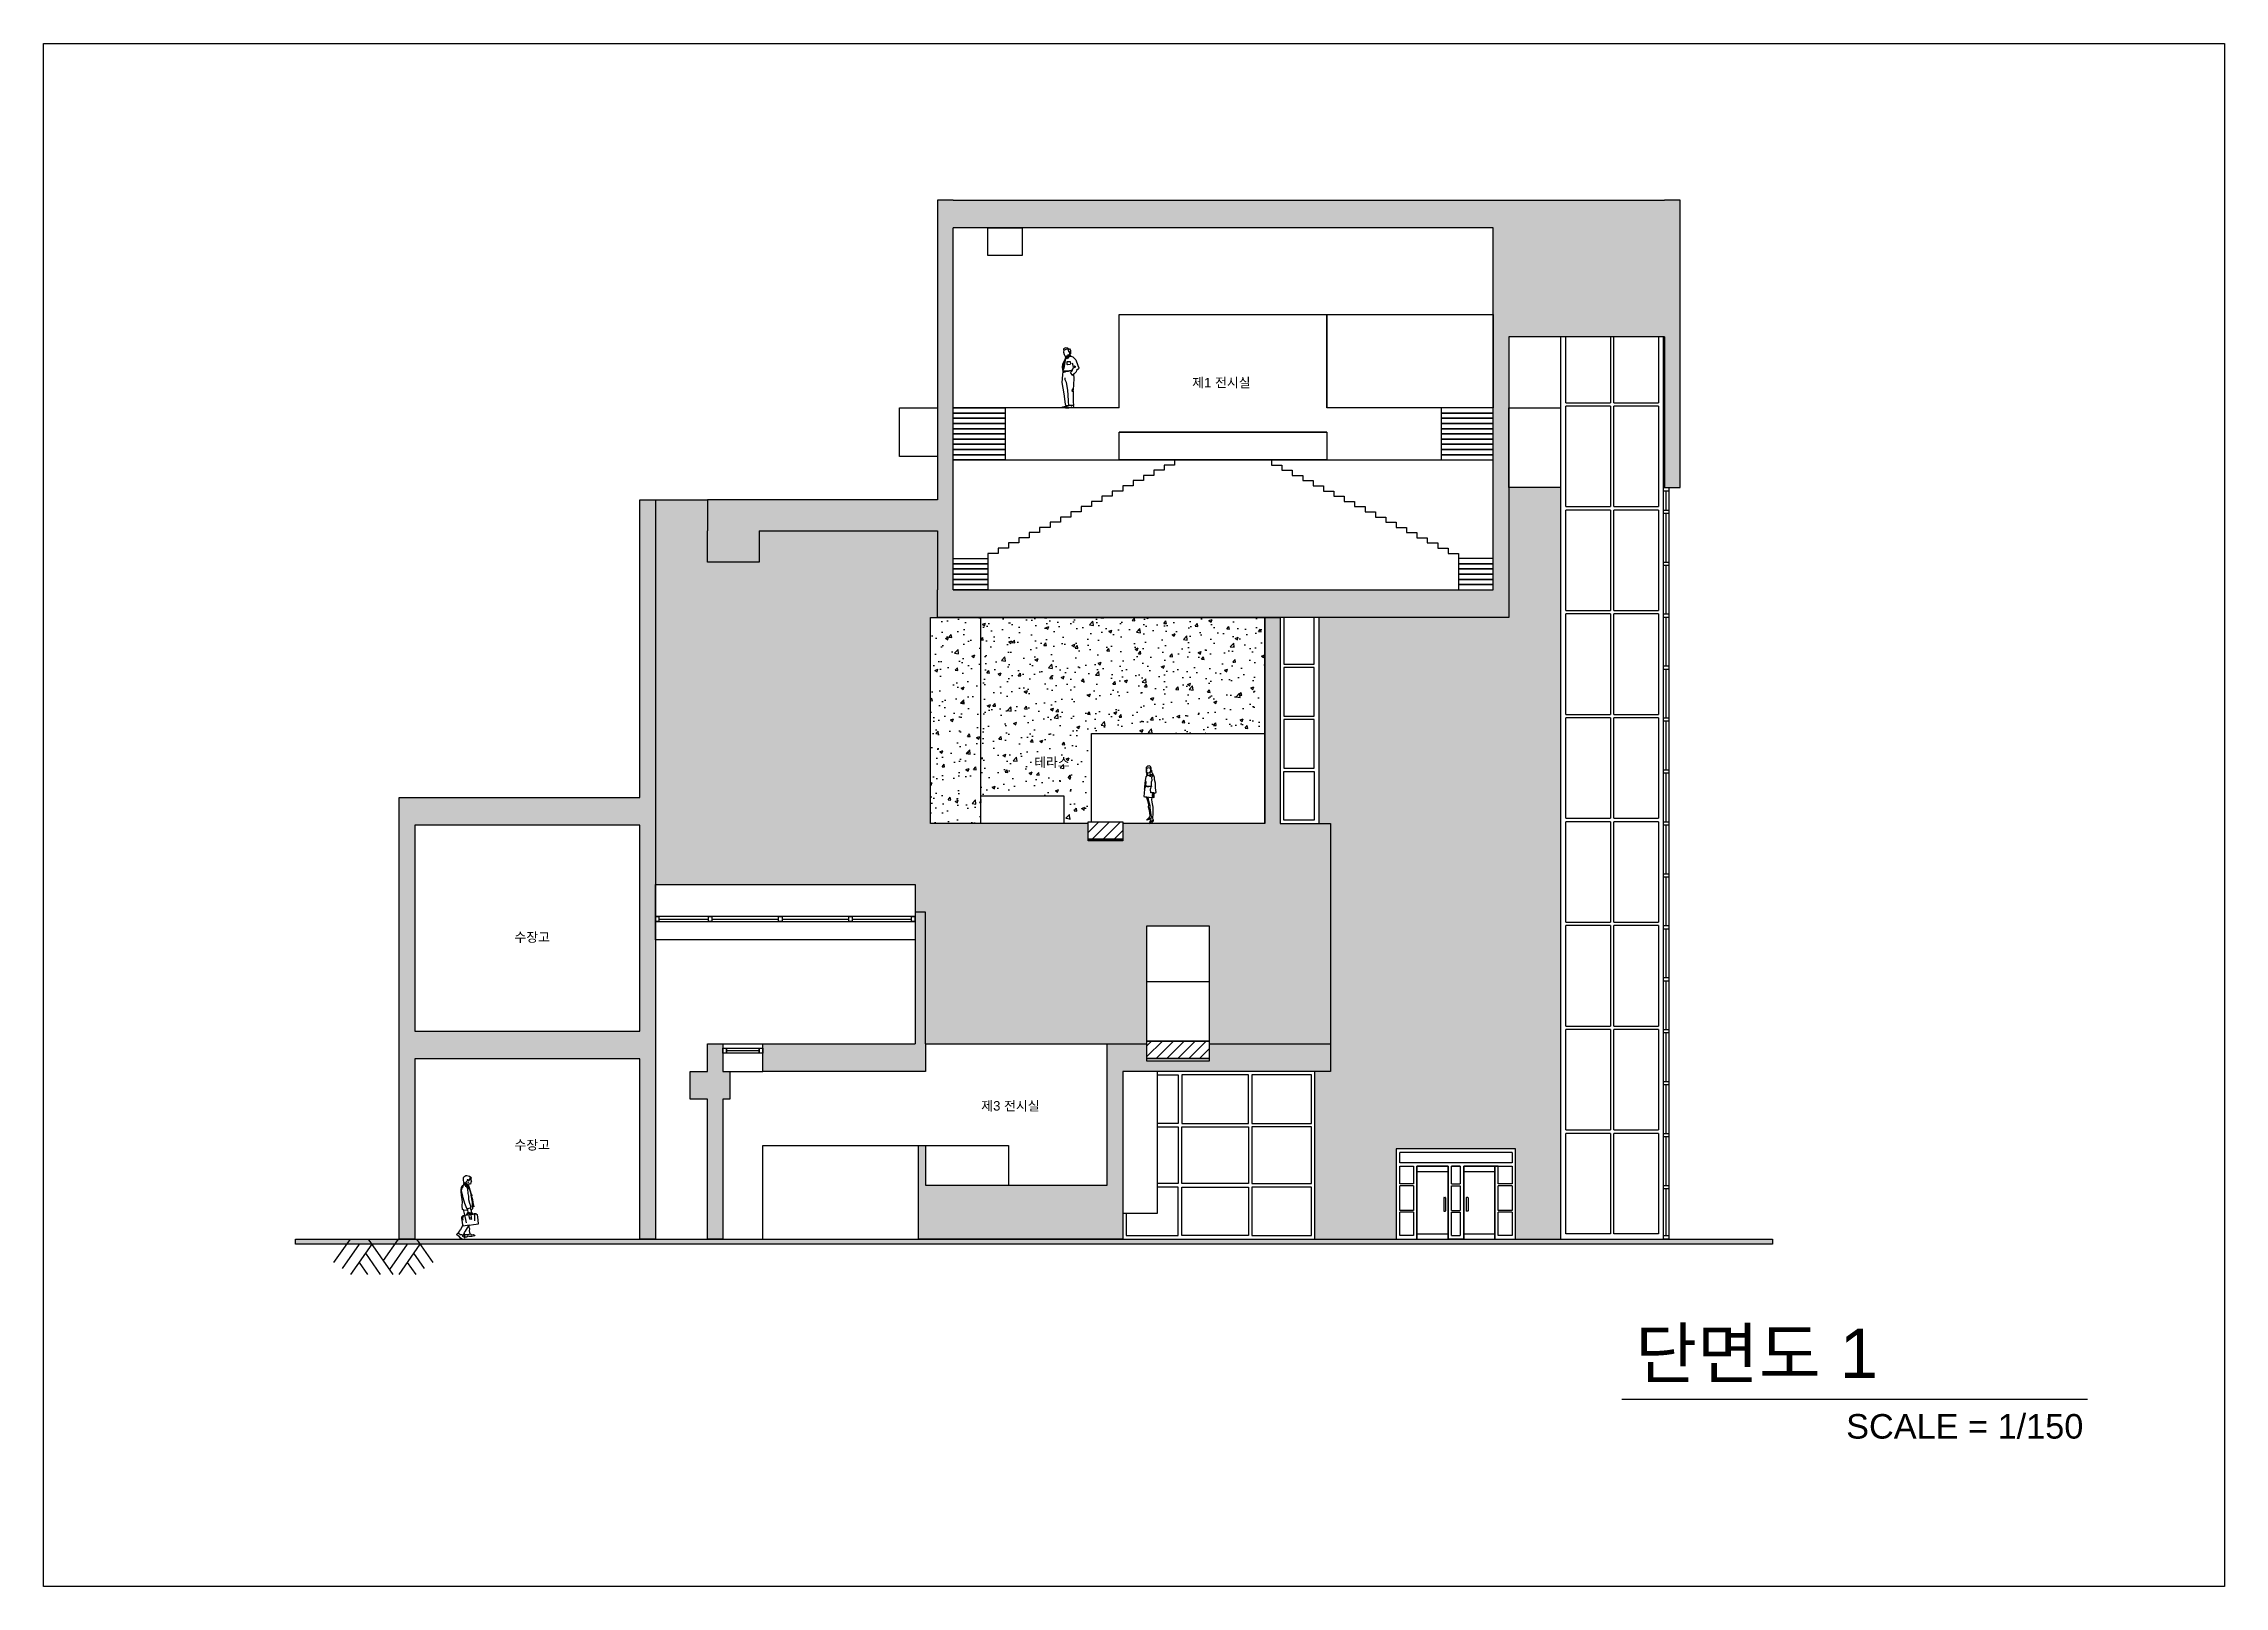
# Model space of a CAD drawing. Header units: millimetres. Extents: x 0 to 336000, y 0 to 193050.
# Drawn here: x 0 to 63000, y 44550 to 89100 of the extents above; entities that cross this region are included whole.
import ezdxf

# ---------------------------------------------------------------- set-up
doc = ezdxf.new("R2010")
doc.units = ezdxf.units.MM
doc.header["$LTSCALE"] = 20
for name, color, linetype in [('계단', 3, 'Continuous'), ('단면', 2, 'Continuous'), ('대지선', 7, 'Continuous'), ('바닥 해치', 5, 'Continuous'), ('옅은선', 40, 'Continuous'), ('유리', 7, 'Continuous'), ('입면', 7, 'Continuous'), ('창호', 4, 'Continuous')]:
    doc.layers.add(name, color=color, linetype=linetype)
doc.styles.get("Standard").update_dxf_attribs({"font": 'arial.ttf'})

msp = doc.modelspace()

# ---------------------------------------------------------------- texts
for s, height, p in [('제1 전시실', 272.3, (33183, 79176)), ('테라스', 272.3, (28616, 68212)), ('수장고', 272.3, (13602, 63162)), ('제3 전시실', 272.3, (27088, 58290)), ('수장고', 272.3, (13602, 57162)), ('단면도 1', 1422.2, (45981, 50566)), ('SCALE = 1/150', 708.77, (52073, 48817))]:
    msp.add_text(s, height=height).set_placement(p)

# ---------------------------------------------------------------- hatches: boundary and pattern name
at = {"layer": '단면'}
h = msp.add_hatch(color=256, dxfattribs=at)
h.dxf.hatch_style = 1
h.paths.add_polyline_path([(42324, 84580), (41874, 84580), (26274, 84580), (25824, 84580), (25824, 75930), (19175, 75930), (19175, 75030), (19175, 74130), (20675, 74130), (20675, 75030), (25824, 75030), (25824, 73330), (25824, 72530), (42324, 72530), (42324, 73330), (42324, 80630), (46825, 80630), (46825, 76280), (47275, 76280), (47275, 84580), (46825, 84580)])
h.paths.add_polyline_path([(41874, 73330), (26274, 73330), (26274, 83780), (41874, 83780)], flags=16)
h.paths.add_polyline_path([(41874, 81280), (41874, 78580), (37074, 78580), (37074, 81280)], flags=0)
h.paths.add_polyline_path([(31074, 77080), (31074, 77880), (37074, 77880), (37074, 77080)], flags=0)
h.paths.add_polyline_path([(28274, 82980), (27274, 82980), (27274, 83780), (28274, 83780)], flags=0)
h.paths.add_polyline_path([(33675, 60220), (33675, 59797), (33675, 59720), (31875, 59720), (31875, 59797), (31875, 60220), (31175, 60220), (30725, 60220), (30725, 56131), (25475, 56131), (25475, 57280), (25275, 57280), (25275, 54580), (25475, 54580), (30725, 54580), (31175, 54580), (31175, 59420), (37175, 59420), (37175, 60220)])
h.paths.add_polyline_path([(25475, 59420), (25475, 60220), (25475, 64020), (25175, 64020), (25175, 60220), (20775, 60220), (20775, 59420)])
h.paths.add_polyline_path([(19825, 59420), (19625, 59420), (19625, 60220), (19175, 60220), (19175, 59420), (18675, 59420), (18675, 58620), (19175, 58620), (19175, 54580), (19625, 54580), (19625, 58620), (19825, 58620)])
h.paths.add_polyline_path([(17225, 59780), (17225, 54580), (17675, 54580), (17675, 75930), (17225, 75930), (17225, 67330), (10725, 67330), (10275, 67330), (10275, 54580), (10725, 54580), (10725, 59780)])
h.paths.add_polyline_path([(10725, 60580), (10725, 66530), (17225, 66530), (17225, 60580)], flags=16)
at = {"layer": '대지선'}
h = msp.add_hatch(color=256, dxfattribs=at)
h.dxf.hatch_style = 1
h.paths.add_polyline_path([(49950, 54580), (7275, 54580), (7275, 54430), (49950, 54430)])
at = {"layer": '바닥 해치'}
h = msp.add_hatch(dxfattribs=at)
h.set_pattern_fill('AR-CONC', color=256, scale=5)
h.paths.add_polyline_path([(43824, 76280), (42324, 76280), (42324, 73330), (42324, 72530), (36850, 72530), (36850, 66580), (37175, 66580), (37175, 60220), (37175, 59420), (36725, 59420), (36725, 54580), (39075, 54580), (39075, 57180), (39175, 57180), (42425, 57180), (42525, 57180), (42525, 54580), (43824, 54580)])
h.paths.add_polyline_path([(25625, 72530), (25824, 72530), (25824, 73330), (25824, 75030), (20675, 75030), (20675, 74130), (19175, 74130), (19175, 75030), (19175, 75930), (17675, 75930), (17675, 64820), (25175, 64820), (25175, 64020), (25475, 64020), (25475, 60220), (30725, 60220), (31175, 60220), (31875, 60220), (31875, 60297), (31875, 63620), (33675, 63620), (33675, 60297), (33675, 60220), (37175, 60220), (37175, 66580), (36850, 66580), (35725, 66580), (35725, 72530), (35275, 72530), (35275, 66580), (31175, 66580), (31175, 66125), (31175, 66080), (30175, 66080), (30175, 66125), (30175, 66580), (25625, 66580)])
h = msp.add_hatch(dxfattribs=at)
h.set_pattern_fill('AR-CONC', color=256, scale=5)
h.paths.add_polyline_path([(27075, 72530), (25625, 72530), (25625, 66580), (27075, 66580)])
h.paths.add_polyline_path([(35275, 72530), (27075, 72530), (27075, 67380), (29475, 67380), (29475, 66580), (30175, 66580), (30175, 66625), (30275, 66625), (30275, 69180), (35275, 69180)])
h.paths.add_polyline_path([(28538, 68115), (29643, 68115), (29643, 68581), (28538, 68581)], flags=24)
h = msp.add_hatch(dxfattribs=at)
h.set_pattern_fill('ANSI31', color=256, scale=70)
h.paths.add_polyline_path([(33675, 60297), (31875, 60297), (31875, 59797), (33675, 59797)])
h.paths.add_polyline_path([(31175, 66625), (30175, 66625), (30175, 66125), (31175, 66125)])

# ---------------------------------------------------------------- linework, layer by layer
msp.add_lwpolyline([(0, 44550), (0, 89100), (63000, 89100), (63000, 44550), (0, 44550)], close=True)
at = {"layer": '계단'}
for p, q in [((32674, 76930), (32374, 76930)), ((32374, 76930), (32374, 76780)), ((32674, 77080), (32674, 76930)), ((35474, 77080), (35474, 76930)), ((35474, 76930), (35774, 76930)), ((35774, 76930), (35774, 76780)), ((31474, 76330), (31174, 76330)), ((31174, 76330), (31174, 76180)), ((31774, 76480), (31474, 76480)), ((31474, 76480), (31474, 76330)), ((32074, 76630), (31774, 76630)), ((31774, 76630), (31774, 76480)), ((32374, 76780), (32074, 76780)), ((32074, 76780), (32074, 76630)), ((35774, 76780), (36074, 76780)), ((36074, 76780), (36074, 76630)), ((36074, 76630), (36374, 76630)), ((36374, 76630), (36374, 76480)), ((36374, 76480), (36674, 76480)), ((36674, 76480), (36674, 76330)), ((36674, 76330), (36974, 76330)), ((36974, 76330), (36974, 76180)), ((30274, 75730), (29974, 75730)), ((29974, 75730), (29974, 75580)), ((30574, 75880), (30274, 75880)), ((30274, 75880), (30274, 75730)), ((30874, 76030), (30574, 76030)), ((30574, 76030), (30574, 75880)), ((31174, 76180), (30874, 76180)), ((30874, 76180), (30874, 76030)), ((36974, 76180), (37274, 76180)), ((37274, 76180), (37274, 76030)), ((37274, 76030), (37574, 76030)), ((37574, 76030), (37574, 75880)), ((37574, 75880), (37874, 75880)), ((37874, 75880), (37874, 75730)), ((37874, 75730), (38174, 75730)), ((38174, 75730), (38174, 75580)), ((28774, 74980), (28474, 74980)), ((28474, 74980), (28474, 74830)), ((29074, 75130), (28774, 75130)), ((28774, 75130), (28774, 74980)), ((29374, 75280), (29074, 75280)), ((29074, 75280), (29074, 75130)), ((29674, 75430), (29374, 75430)), ((29374, 75430), (29374, 75280)), ((29974, 75580), (29674, 75580)), ((29674, 75580), (29674, 75430)), ((38174, 75580), (38474, 75580)), ((38474, 75580), (38474, 75430)), ((38474, 75430), (38774, 75430)), ((38774, 75430), (38774, 75280)), ((38774, 75280), (39074, 75280)), ((39074, 75280), (39074, 75130)), ((39074, 75130), (39374, 75130)), ((39374, 75130), (39374, 74980)), ((39374, 74980), (39674, 74980)), ((39674, 74980), (39674, 74830)), ((27574, 74380), (27274, 74380)), ((27274, 74380), (27274, 74230)), ((27874, 74530), (27574, 74530)), ((27574, 74530), (27574, 74380)), ((28174, 74680), (27874, 74680)), ((27874, 74680), (27874, 74530)), ((28474, 74830), (28174, 74830)), ((28174, 74830), (28174, 74680)), ((39674, 74830), (39974, 74830)), ((39974, 74830), (39974, 74680)), ((39974, 74680), (40274, 74680)), ((40274, 74680), (40274, 74530)), ((40274, 74530), (40574, 74530)), ((40574, 74530), (40574, 74380)), ((40574, 74380), (40874, 74380)), ((40874, 74380), (40874, 74230))]:
    msp.add_line(p, q, dxfattribs=at)
for points in [[(26274, 78580), (27774, 78580), (27774, 78430), (26274, 78430)], [(26274, 78430), (27774, 78430), (27774, 78280), (26274, 78280)], [(26274, 78280), (27774, 78280), (27774, 78130), (26274, 78130)], [(26274, 78130), (27774, 78130), (27774, 77980), (26274, 77980)], [(41874, 78580), (40374, 78580), (40374, 78430), (41874, 78430)], [(41874, 78430), (40374, 78430), (40374, 78280), (41874, 78280)], [(41874, 78280), (40374, 78280), (40374, 78130), (41874, 78130)], [(41874, 78130), (40374, 78130), (40374, 77980), (41874, 77980)], [(26274, 77980), (27774, 77980), (27774, 77830), (26274, 77830)], [(26274, 77830), (27774, 77830), (27774, 77680), (26274, 77680)], [(26274, 77680), (27774, 77680), (27774, 77530), (26274, 77530)], [(26274, 77530), (27774, 77530), (27774, 77380), (26274, 77380)], [(41874, 77980), (40374, 77980), (40374, 77830), (41874, 77830)], [(41874, 77830), (40374, 77830), (40374, 77680), (41874, 77680)], [(41874, 77680), (40374, 77680), (40374, 77530), (41874, 77530)], [(41874, 77530), (40374, 77530), (40374, 77380), (41874, 77380)], [(26274, 77380), (27774, 77380), (27774, 77230), (26274, 77230)], [(26274, 77230), (27774, 77230), (27774, 77080), (26274, 77080)], [(41874, 77380), (40374, 77380), (40374, 77230), (41874, 77230)], [(41874, 77230), (40374, 77230), (40374, 77080), (41874, 77080)], [(26274, 74230), (27274, 74230), (27274, 74080), (26274, 74080)], [(26274, 74080), (27274, 74080), (27274, 73930), (26274, 73930)], [(26274, 73930), (27274, 73930), (27274, 73780), (26274, 73780)], [(26274, 73780), (27274, 73780), (27274, 73630), (26274, 73630)], [(41874, 74230), (40874, 74230), (40874, 74080), (41874, 74080)], [(41874, 74080), (40874, 74080), (40874, 73930), (41874, 73930)], [(41874, 73930), (40874, 73930), (40874, 73780), (41874, 73780)], [(41874, 73780), (40874, 73780), (40874, 73630), (41874, 73630)], [(26274, 73630), (27274, 73630), (27274, 73480), (26274, 73480)], [(26274, 73480), (27274, 73480), (27274, 73330), (26274, 73330)], [(41874, 73630), (40874, 73630), (40874, 73480), (41874, 73480)], [(41874, 73480), (40874, 73480), (40874, 73330), (41874, 73330)]]:
    msp.add_lwpolyline(points, close=True, dxfattribs=at)
at = {"layer": '단면'}
msp.add_line((45589, 49958), (59047, 49958), dxfattribs=at)
for points in [[(26274, 84580), (25824, 84580), (25824, 75930)], [(26274, 84580), (41874, 84580)], [(41874, 84580), (42324, 84580)], [(42324, 84580), (46825, 84580)], [(46825, 80630), (46825, 76280), (47275, 76280), (47275, 84580), (46825, 84580)], [(26274, 73330), (26274, 83780)], [(41874, 83780), (26274, 83780)], [(41874, 73330), (41874, 83780)], [(42324, 80630), (42324, 73330)], [(46825, 80630), (42324, 80630)], [(17225, 67330), (17225, 75930), (17675, 75930), (17675, 54580), (17225, 54580), (17225, 59780)], [(25824, 75930), (19175, 75930), (19175, 75030)], [(20675, 75030), (20675, 74130), (19175, 74130), (19175, 75030)], [(20675, 75030), (25824, 75030)], [(25824, 75030), (25824, 73330)], [(42324, 73330), (42324, 72530), (25824, 72530), (25824, 73330)], [(26274, 73330), (41874, 73330)], [(10725, 59780), (10725, 54580), (10275, 54580), (10275, 67330), (10725, 67330)], [(10725, 67330), (17225, 67330)], [(10725, 66530), (10725, 60580)], [(17225, 66530), (10725, 66530)], [(17225, 60580), (17225, 66530)], [(25475, 60220), (25475, 60220), (25475, 64020), (25175, 64020), (25175, 60220)], [(10725, 60580), (17225, 60580)], [(19175, 59420), (19175, 60220), (19625, 60220), (19625, 59420)], [(25475, 60220), (25475, 59420), (20775, 59420), (20775, 60220), (25175, 60220)], [(30725, 56131), (30725, 60220), (31175, 60220)], [(33675, 60220), (37175, 60220), (37175, 59420), (31175, 59420)], [(31175, 60220), (31875, 60220)], [(17225, 59780), (10725, 59780)], [(19175, 58620), (18675, 58620), (18675, 59420), (19175, 59420)], [(19625, 59420), (19825, 59420), (19825, 58620), (19625, 58620)], [(31175, 59420), (31175, 54580), (30725, 54580)], [(19625, 58620), (19625, 54580), (19175, 54580), (19175, 58620)], [(25475, 54580), (25275, 54580), (25275, 57280), (25475, 57280), (25475, 56131)], [(25475, 56131), (30725, 56131)], [(30725, 54580), (30725, 54580), (25475, 54580)]]:
    msp.add_lwpolyline(points, dxfattribs=at)
for points in [[(30175, 66625), (31175, 66625), (31175, 66125), (30175, 66125)], [(31875, 60297), (33675, 60297), (33675, 59797), (31875, 59797)], [(31175, 55331), (32175, 55331), (32175, 59420), (31175, 59420)]]:
    msp.add_lwpolyline(points, close=True, dxfattribs=at)
at = {"layer": '대지선'}
for p, q in [((8853, 54580), (8377, 53899)), ((9115, 54430), (8623, 53727)), ((9481, 54430), (8869, 53555)), ((9376, 54580), (10093, 53555)), ((10246, 54580), (9811, 53958)), ((10507, 54430), (9994, 53697)), ((10873, 54430), (10261, 53555)), ((10768, 54580), (11244, 53899)), ((9115, 53907), (9360, 53555)), ((9298, 54168), (9727, 53555)), ((10507, 53907), (10753, 53555)), ((10690, 54168), (10998, 53727))]:
    msp.add_line(p, q, dxfattribs=at)
msp.add_lwpolyline([(49950, 54430), (7275, 54430), (7275, 54580), (49950, 54580)], close=True, dxfattribs=at)
at = {"layer": '옅은선'}
for p, q in [((29521, 80314), (29467, 80285)), ((29467, 80285), (29467, 80249)), ((29467, 80249), (29492, 80260)), ((29471, 80249), (29467, 80192)), ((29467, 80192), (29485, 80123)), ((29485, 80123), (29503, 80087)), ((29492, 80260), (29568, 80289)), ((29503, 80087), (29528, 80077)), ((29517, 80001), (29521, 80026)), ((29589, 80307), (29521, 80314)), ((29521, 80026), (29535, 80041)), ((29546, 80033), (29525, 80030)), ((29528, 80073), (29586, 80095)), ((29528, 80033), (29528, 80073)), ((29535, 80041), (29607, 80095)), ((29546, 80033), (29546, 80005)), ((29557, 80023), (29546, 80033)), ((29568, 80001), (29557, 80023)), ((29568, 80289), (29611, 80285)), ((29611, 80044), (29568, 80001)), ((29586, 80095), (29611, 80134)), ((29611, 80285), (29589, 80307)), ((29607, 80095), (29647, 80105)), ((29611, 80282), (29632, 80289)), ((29611, 80260), (29611, 80282)), ((29611, 80231), (29611, 80260)), ((29622, 80213), (29611, 80231)), ((29672, 80073), (29611, 80044)), ((29625, 80185), (29622, 80213)), ((29640, 80206), (29625, 80185)), ((29632, 80289), (29668, 80235)), ((29650, 80203), (29640, 80206)), ((29640, 80134), (29643, 80152)), ((29661, 80149), (29640, 80113)), ((29640, 80113), (29640, 80134)), ((29643, 80109), (29640, 80113)), ((29643, 80152), (29650, 80203)), ((29643, 80105), (29643, 80109)), ((29647, 80105), (29668, 80091)), ((29668, 80235), (29661, 80149)), ((29668, 80091), (29672, 80073)), ((29672, 80077), (29737, 80051)), ((29737, 80051), (29816, 79972)), ((29424, 79314), (29445, 79540)), ((29438, 79749), (29442, 79850)), ((29456, 79630), (29438, 79749)), ((29442, 79850), (29489, 79951)), ((29460, 79846), (29442, 79724)), ((29442, 79724), (29456, 79674)), ((29445, 79540), (29456, 79630)), ((29471, 79605), (29453, 79612)), ((29456, 79674), (29481, 79728)), ((29456, 79630), (29460, 79638)), ((29489, 79951), (29460, 79846)), ((29460, 79638), (29489, 79648)), ((29496, 79641), (29467, 79634)), ((29467, 79634), (29471, 79612)), ((29471, 79612), (29499, 79620)), ((29510, 79616), (29471, 79605)), ((29481, 79728), (29521, 79951)), ((29514, 79997), (29489, 79951)), ((29489, 79648), (29496, 79648)), ((29496, 79648), (29582, 79656)), ((29499, 79620), (29496, 79641)), ((29510, 79393), (29507, 79450)), ((29600, 79630), (29510, 79623)), ((29510, 79623), (29510, 79616)), ((29546, 79317), (29510, 79393)), ((29528, 79990), (29514, 79997)), ((29521, 79951), (29528, 79990)), ((29546, 80005), (29525, 79990)), ((29568, 79918), (29658, 79925)), ((29571, 79832), (29568, 79918)), ((29586, 79821), (29571, 79832)), ((29582, 79656), (29683, 79670)), ((29658, 79835), (29586, 79821)), ((29661, 79648), (29600, 79630)), ((29658, 79925), (29665, 79857)), ((29665, 79857), (29658, 79835)), ((29719, 79656), (29661, 79648)), ((29665, 79605), (29715, 79648)), ((29694, 79562), (29665, 79605)), ((29683, 79670), (29726, 79677)), ((29715, 79512), (29694, 79562)), ((29715, 79648), (29737, 79713)), ((29773, 79562), (29715, 79512)), ((29748, 79763), (29722, 79868)), ((29737, 79713), (29755, 79738)), ((29769, 79767), (29748, 79763)), ((29758, 79432), (29751, 79256)), ((29755, 79738), (29762, 79724)), ((29755, 79551), (29758, 79432)), ((29762, 79724), (29766, 79745)), ((29766, 79745), (29816, 79763)), ((29798, 79796), (29769, 79767)), ((29827, 79623), (29773, 79562)), ((29776, 79760), (29798, 79796)), ((29816, 79763), (29776, 79760)), ((29816, 79972), (29881, 79803)), ((29838, 79659), (29827, 79623)), ((29895, 79706), (29838, 79659)), ((29881, 79803), (29906, 79735)), ((29906, 79735), (29895, 79706)), ((29481, 78983), (29424, 79314)), ((29525, 78691), (29481, 78983)), ((29589, 79091), (29546, 79317)), ((29611, 78795), (29589, 79091)), ((29611, 78734), (29611, 78795)), ((29726, 79098), (29701, 79076)), ((29701, 79076), (29730, 79083)), ((29712, 79130), (29726, 79098)), ((29744, 79105), (29712, 79130)), ((29726, 79044), (29740, 79083)), ((29730, 79083), (29726, 79044)), ((29740, 79083), (29744, 78990)), ((29751, 79256), (29744, 79105)), ((29744, 78990), (29744, 78767)), ((29744, 78767), (29755, 78648)), ((29431, 78608), (29528, 78630)), ((29431, 78583), (29431, 78608)), ((29521, 78587), (29431, 78583)), ((29517, 78587), (29614, 78580)), ((29528, 78608), (29521, 78587)), ((29535, 78652), (29525, 78691)), ((29528, 78630), (29543, 78648)), ((29622, 78637), (29528, 78608)), ((29543, 78652), (29535, 78652)), ((29543, 78648), (29607, 78648)), ((29607, 78648), (29622, 78648)), ((29618, 78680), (29611, 78734)), ((29614, 78580), (29668, 78594)), ((29618, 78652), (29618, 78680)), ((29755, 78648), (29618, 78652)), ((29622, 78648), (29622, 78637)), ((29668, 78594), (29690, 78608)), ((29690, 78608), (29708, 78608)), ((29708, 78608), (29712, 78594)), ((29712, 78594), (29755, 78590)), ((29758, 78616), (29755, 78648)), ((29755, 78590), (29758, 78616)), ((31858, 68096), (31848, 68077)), ((31848, 68077), (31848, 68048)), ((31848, 68048), (31867, 68055)), ((31886, 68237), (31850, 68197)), ((31850, 68197), (31853, 68158)), ((31853, 68158), (31858, 68137)), ((31858, 68151), (31872, 68177)), ((31860, 68091), (31858, 68151)), ((31858, 68137), (31858, 68096)), ((31891, 68036), (31860, 68091)), ((31867, 68041), (31862, 68007)), ((31867, 68055), (31867, 68041)), ((31872, 68177), (31901, 68187)), ((31908, 68235), (31886, 68237)), ((31934, 68041), (31891, 68036)), ((31901, 68187), (31949, 68192)), ((31937, 68242), (31908, 68235)), ((31958, 68057), (31934, 68041)), ((31956, 68233), (31937, 68242)), ((31949, 68192), (31970, 68156)), ((31975, 68225), (31956, 68233)), ((31958, 68060), (31970, 68084)), ((31975, 68014), (31958, 68060)), ((31970, 68156), (31978, 68115)), ((31985, 68103), (31970, 68081)), ((31970, 68084), (31980, 68067)), ((31970, 68081), (31990, 68069)), ((31999, 68189), (31975, 68225)), ((31978, 68115), (31982, 68134)), ((31980, 68067), (32014, 68065)), ((31982, 68134), (31985, 68103)), ((31987, 68103), (31997, 68141)), ((31994, 68105), (31987, 68103)), ((31990, 68069), (32009, 68069)), ((32021, 68105), (31994, 68105)), ((31997, 68141), (31999, 68189)), ((32009, 68069), (32021, 68105)), ((32014, 68065), (32033, 68019)), ((31798, 67458), (31781, 67364)), ((31800, 67537), (31798, 67498)), ((31798, 67498), (31798, 67458)), ((31805, 67573), (31800, 67537)), ((31810, 67745), (31805, 67630)), ((31805, 67573), (31831, 67635)), ((31805, 67630), (31805, 67573)), ((31824, 67820), (31810, 67745)), ((31846, 67928), (31824, 67820)), ((31831, 67635), (31841, 67650)), ((31834, 67671), (31843, 67681)), ((31834, 67654), (31834, 67671)), ((31841, 67650), (31834, 67654)), ((31836, 67822), (31843, 67880)), ((31848, 67772), (31836, 67822)), ((31843, 67880), (31848, 67925)), ((31843, 67681), (31848, 67772)), ((31843, 67678), (31882, 67662)), ((31853, 67645), (31843, 67650)), ((31884, 67976), (31846, 67928)), ((31884, 67642), (31853, 67645)), ((31862, 68007), (31882, 67973)), ((31882, 67973), (31901, 67993)), ((31882, 67662), (31927, 67657)), ((31930, 67642), (31884, 67642)), ((31889, 67976), (31927, 67966)), ((31901, 67993), (31903, 68036)), ((31927, 67966), (31966, 67981)), ((31927, 67657), (31930, 67642)), ((31930, 67654), (31963, 67654)), ((32004, 67650), (31930, 67640)), ((32004, 67995), (31963, 67928)), ((31963, 67928), (31966, 67988)), ((31963, 67654), (32004, 67662)), ((31966, 67988), (31975, 68014)), ((31980, 67575), (32006, 67666)), ((31985, 67465), (31980, 67575)), ((32083, 67462), (31985, 67465)), ((32047, 67978), (32004, 67995)), ((32004, 67662), (32004, 67650)), ((32006, 67666), (32009, 67784)), ((32009, 67784), (32026, 67829)), ((32016, 67906), (32047, 67976)), ((32026, 67829), (32016, 67906)), ((32030, 67446), (32026, 67410)), ((32030, 67465), (32030, 67446)), ((32033, 68019), (32035, 68002)), ((32035, 68002), (32045, 68017)), ((32050, 68002), (32042, 67988)), ((32045, 68017), (32050, 68002)), ((32069, 67952), (32047, 67978)), ((32064, 67369), (32071, 67417)), ((32095, 67906), (32069, 67952)), ((32071, 67417), (32074, 67458)), ((32083, 67458), (32100, 67455)), ((32086, 67338), (32083, 67458)), ((32095, 67846), (32095, 67906)), ((32121, 67745), (32095, 67846)), ((32100, 67455), (32143, 67477)), ((32117, 67609), (32121, 67745)), ((32143, 67477), (32117, 67609)), ((31781, 67362), (31814, 67347)), ((31814, 67347), (31862, 67345)), ((31906, 67203), (31858, 67345)), ((31862, 67345), (32016, 67333)), ((31927, 67122), (31906, 67203)), ((31930, 67225), (31910, 67340)), ((31922, 67055), (31927, 67122)), ((31944, 66956), (31922, 67055)), ((31970, 67086), (31930, 67225)), ((31966, 66815), (31944, 66956)), ((31956, 66776), (31966, 66815)), ((31970, 67033), (31970, 67086)), ((31978, 66968), (31970, 67033)), ((32002, 66774), (31978, 66968)), ((32016, 67333), (32009, 67275)), ((32009, 67275), (32011, 67194)), ((32011, 67194), (32045, 67050)), ((32016, 67333), (32038, 67338)), ((32023, 67386), (32021, 67357)), ((32021, 67357), (32064, 67369)), ((32026, 67410), (32023, 67386)), ((32038, 67338), (32071, 67330)), ((32040, 66872), (32038, 66731)), ((32045, 67050), (32040, 66872)), ((32071, 67330), (32086, 67338)), ((31870, 66690), (31901, 66712)), ((31942, 66692), (31870, 66680)), ((31870, 66680), (31870, 66690)), ((31901, 66712), (31915, 66709)), ((31932, 66743), (31908, 66721)), ((31908, 66721), (31908, 66712)), ((31915, 66709), (31944, 66738)), ((31944, 66738), (31932, 66743)), ((31934, 66723), (31949, 66719)), ((31937, 66745), (31956, 66776)), ((31951, 66702), (31942, 66692)), ((31966, 66625), (31944, 66594)), ((31944, 66594), (31944, 66580)), ((31946, 66580), (32021, 66608)), ((31949, 66719), (32004, 66745)), ((31985, 66714), (31951, 66702)), ((31992, 66620), (31966, 66625)), ((31968, 66625), (31970, 66661)), ((31970, 66661), (31990, 66661)), ((31982, 66666), (31999, 66721)), ((31987, 66704), (31985, 66714)), ((31997, 66704), (31987, 66704)), ((31990, 66661), (32009, 66652)), ((32014, 66649), (31992, 66620)), ((31999, 66721), (32002, 66774)), ((32040, 66666), (32014, 66649)), ((32021, 66608), (32023, 66628)), ((32023, 66628), (32033, 66644)), ((32033, 66644), (32035, 66640)), ((32035, 66640), (32059, 66659)), ((32038, 66731), (32042, 66695)), ((32047, 66695), (32040, 66666)), ((32059, 66685), (32047, 66695)), ((32059, 66659), (32059, 66685)), ((31875, 62020), (33675, 62020)), ((12070, 56064), (12095, 56114)), ((12092, 56054), (12131, 56098)), ((12095, 56114), (12128, 56142)), ((12133, 56181), (12128, 56142)), ((12128, 56142), (12172, 56144)), ((12129, 56319), (12133, 56349)), ((12131, 56280), (12129, 56319)), ((12136, 56227), (12131, 56280)), ((12133, 56349), (12144, 56374)), ((12161, 56181), (12133, 56181)), ((12152, 56192), (12136, 56227)), ((12144, 56374), (12166, 56398)), ((12155, 56202), (12145, 56180)), ((12202, 56197), (12155, 56202)), ((12230, 56136), (12161, 56181)), ((12166, 56398), (12197, 56417)), ((12172, 56144), (12255, 56086)), ((12177, 56214), (12180, 56210)), ((12180, 56111), (12213, 56098)), ((12194, 56227), (12199, 56216)), ((12197, 56417), (12227, 56418)), ((12249, 56158), (12202, 56197)), ((12210, 56241), (12216, 56222)), ((12213, 56098), (12247, 56031)), ((12230, 56233), (12219, 56255)), ((12227, 56418), (12304, 56396)), ((12263, 56098), (12230, 56136)), ((12271, 56285), (12233, 56288)), ((12233, 56288), (12238, 56252)), ((12244, 56119), (12274, 56128)), ((12295, 56087), (12244, 56119)), ((12291, 56109), (12249, 56158)), ((12255, 56086), (12291, 56042)), ((12258, 56225), (12280, 56191)), ((12291, 56042), (12263, 56098)), ((12307, 56172), (12268, 56138)), ((12271, 56255), (12271, 56285)), ((12297, 56267), (12271, 56255)), ((12274, 56128), (12278, 56069)), ((12299, 56056), (12291, 56109)), ((12299, 56296), (12297, 56267)), ((12310, 56344), (12299, 56296)), ((12304, 56396), (12340, 56371)), ((12329, 56169), (12307, 56172)), ((12347, 56347), (12310, 56344)), ((12340, 56205), (12329, 56205)), ((12329, 56205), (12338, 56202)), ((12338, 56202), (12329, 56169)), ((12346, 56299), (12330, 56290)), ((12330, 56290), (12343, 56287)), ((12340, 56371), (12354, 56349)), ((12346, 56227), (12340, 56205)), ((12347, 56347), (12343, 56317)), ((12343, 56317), (12346, 56299)), ((12343, 56287), (12349, 56263)), ((12357, 56238), (12346, 56227)), ((12354, 56344), (12347, 56347)), ((12349, 56263), (12357, 56238)), ((12354, 56349), (12354, 56344)), ((12062, 56012), (12070, 56064)), ((12062, 55957), (12062, 56012)), ((12073, 55846), (12062, 55957)), ((12100, 55650), (12073, 55846)), ((12076, 55993), (12092, 56054)), ((12081, 55921), (12076, 55993)), ((12106, 55821), (12081, 55921)), ((12092, 55542), (12100, 55650)), ((12097, 55432), (12092, 55542)), ((12106, 55794), (12106, 55821)), ((12147, 55673), (12106, 55794)), ((12166, 55609), (12147, 55673)), ((12224, 55457), (12166, 55609)), ((12250, 55449), (12224, 55457)), ((12247, 56031), (12252, 55893)), ((12313, 55471), (12250, 55449)), ((12250, 55449), (12250, 55419)), ((12252, 55893), (12271, 55821)), ((12271, 55821), (12274, 55722)), ((12274, 55722), (12301, 55619)), ((12291, 56042), (12321, 55968)), ((12321, 55968), (12291, 56042)), ((12321, 55996), (12299, 56056)), ((12301, 55619), (12328, 55536)), ((12322, 55480), (12313, 55471)), ((12354, 55879), (12321, 55996)), ((12321, 55968), (12354, 55879)), ((12354, 55879), (12321, 55968)), ((12343, 55507), (12322, 55480)), ((12340, 55435), (12322, 55480)), ((12328, 55536), (12343, 55507)), ((12354, 55879), (12368, 55860)), ((12354, 55830), (12354, 55879)), ((12362, 55805), (12354, 55830)), ((12371, 55835), (12362, 55805)), ((12362, 55805), (12393, 55719)), ((12374, 55744), (12362, 55805)), ((12368, 55860), (12371, 55835)), ((12369, 55437), (12390, 55454)), ((12390, 55454), (12369, 55437)), ((12390, 55645), (12374, 55744)), ((12393, 55521), (12390, 55645)), ((12393, 55521), (12390, 55454)), ((12393, 55719), (12401, 55636)), ((12404, 55521), (12393, 55521)), ((12401, 55636), (12429, 55509)), ((12429, 55509), (12404, 55521)), ((12046, 54858), (11996, 54797)), ((12079, 54924), (12046, 54858)), ((12111, 54990), (12079, 54924)), ((12084, 55217), (12093, 55234)), ((12085, 55167), (12084, 55217)), ((12087, 55131), (12085, 55167)), ((12097, 55048), (12087, 55131)), ((12093, 55234), (12125, 55255)), ((12131, 55421), (12097, 55432)), ((12120, 54955), (12097, 55048)), ((12106, 55214), (12103, 55178)), ((12103, 55178), (12111, 55126)), ((12122, 55238), (12106, 55214)), ((12120, 54955), (12111, 54990)), ((12293, 54976), (12120, 54955)), ((12131, 55244), (12122, 55238)), ((12125, 55255), (12166, 55269)), ((12139, 55391), (12131, 55421)), ((12131, 55421), (12152, 55413)), ((12159, 55253), (12131, 55244)), ((12161, 55313), (12139, 55391)), ((12152, 55413), (12208, 55424)), ((12179, 55258), (12159, 55253)), ((12177, 55226), (12159, 55253)), ((12166, 55269), (12161, 55313)), ((12166, 55269), (12224, 55280)), ((12194, 55141), (12177, 55226)), ((12289, 55275), (12179, 55258)), ((12191, 54808), (12216, 54852)), ((12212, 55050), (12194, 55141)), ((12208, 55424), (12250, 55419)), ((12216, 54852), (12293, 54976)), ((12224, 55280), (12227, 55299)), ((12227, 55299), (12244, 55338)), ((12244, 55338), (12260, 55347)), ((12250, 55419), (12247, 55402)), ((12247, 55402), (12256, 55361)), ((12262, 55336), (12247, 55308)), ((12247, 55308), (12248, 55282)), ((12248, 55282), (12332, 55298)), ((12256, 55361), (12263, 55330)), ((12263, 55330), (12274, 55324)), ((12274, 55324), (12282, 55327)), ((12282, 55327), (12285, 55352)), ((12282, 55327), (12293, 55316)), ((12293, 55253), (12289, 55275)), ((12293, 55316), (12304, 55316)), ((12307, 55205), (12293, 55253)), ((12293, 54976), (12415, 54999)), ((12293, 54916), (12293, 54976)), ((12310, 54874), (12293, 54916)), ((12304, 55316), (12310, 55347)), ((12304, 54813), (12310, 54874)), ((12318, 54730), (12304, 54813)), ((12310, 55347), (12307, 55324)), ((12307, 55324), (12310, 55319)), ((12314, 55153), (12307, 55205)), ((12354, 55189), (12307, 55186)), ((12310, 55319), (12326, 55319)), ((12343, 55140), (12314, 55153)), ((12326, 55319), (12332, 55335)), ((12332, 55335), (12332, 55346)), ((12332, 55346), (12335, 55327)), ((12332, 55298), (12371, 55308)), ((12335, 55327), (12350, 55328)), ((12369, 55437), (12340, 55435)), ((12362, 55396), (12340, 55435)), ((12404, 55290), (12340, 55283)), ((12340, 55283), (12351, 55205)), ((12358, 55158), (12343, 55140)), ((12350, 55328), (12360, 55352)), ((12351, 55205), (12354, 55189)), ((12357, 55327), (12352, 55336)), ((12354, 55189), (12358, 55158)), ((12371, 55308), (12357, 55327)), ((12360, 55352), (12362, 55396)), ((12360, 55352), (12376, 55333)), ((12362, 55396), (12369, 55437)), ((12376, 55333), (12390, 55311)), ((12390, 55311), (12438, 55318)), ((12492, 55299), (12404, 55290)), ((12415, 54999), (12498, 55010)), ((12457, 55267), (12436, 55294)), ((12438, 55318), (12489, 55316)), ((12456, 55109), (12460, 55192)), ((12462, 55249), (12457, 55267)), ((12460, 55192), (12462, 55249)), ((12489, 55316), (12531, 55280)), ((12531, 55280), (12492, 55299)), ((12498, 55010), (12561, 55015)), ((12545, 55215), (12531, 55280)), ((12556, 55123), (12545, 55215)), ((12561, 55015), (12556, 55123)), ((11930, 54714), (11974, 54755)), ((11988, 54662), (11930, 54714)), ((11974, 54755), (11982, 54753)), ((11999, 54780), (11982, 54772)), ((11982, 54772), (11982, 54753)), ((11982, 54753), (12048, 54711)), ((12002, 54662), (11988, 54662)), ((11996, 54797), (11999, 54780)), ((12048, 54604), (12002, 54662)), ((12048, 54711), (12076, 54714)), ((12092, 54580), (12048, 54604)), ((12076, 54714), (12102, 54703)), ((12092, 54580), (12155, 54590)), ((12106, 54689), (12102, 54703)), ((12102, 54703), (12128, 54695)), ((12108, 54651), (12106, 54689)), ((12133, 54645), (12108, 54651)), ((12128, 54695), (12139, 54697)), ((12161, 54631), (12133, 54645)), ((12139, 54697), (12144, 54725)), ((12144, 54725), (12150, 54741)), ((12150, 54741), (12155, 54766)), ((12150, 54741), (12158, 54711)), ((12155, 54766), (12191, 54808)), ((12155, 54590), (12169, 54609)), ((12158, 54711), (12175, 54714)), ((12169, 54609), (12161, 54631)), ((12166, 54662), (12175, 54714)), ((12175, 54634), (12166, 54662)), ((12175, 54714), (12233, 54709)), ((12219, 54634), (12175, 54634)), ((12264, 54662), (12219, 54634)), ((12233, 54709), (12268, 54714)), ((12293, 54656), (12264, 54662)), ((12268, 54714), (12318, 54730)), ((12374, 54653), (12293, 54656)), ((12318, 54730), (12343, 54717)), ((12343, 54717), (12354, 54703)), ((12354, 54703), (12418, 54709)), ((12454, 54675), (12374, 54653)), ((12418, 54709), (12451, 54689)), ((12451, 54689), (12454, 54675))]:
    msp.add_line(p, q, dxfattribs=at)
at = {"layer": '유리'}
for p, q in [((46875, 75630), (46875, 76180)), ((46875, 74130), (46875, 75530)), ((46875, 72630), (46875, 74030)), ((46875, 71130), (46875, 72530)), ((46875, 69630), (46875, 71030)), ((46875, 68130), (46875, 69530)), ((46875, 66630), (46875, 68030)), ((46875, 65130), (46875, 66530)), ((46875, 63630), (46875, 65030)), ((17775, 63820), (19208, 63820)), ((19308, 63820), (21233, 63820)), ((21333, 63820), (23258, 63820)), ((23358, 63820), (25075, 63820)), ((46875, 62130), (46875, 63530)), ((46875, 60630), (46875, 62030)), ((46875, 59130), (46875, 60530)), ((19725, 60020), (20675, 60020)), ((46875, 57630), (46875, 59030)), ((46875, 56130), (46875, 57530)), ((46875, 54680), (46875, 56030))]:
    msp.add_line(p, q, dxfattribs=at)
at = {"layer": '입면'}
for p, q in [((31074, 78580), (26274, 78580)), ((41874, 78580), (37074, 78580)), ((26274, 77080), (41874, 77080)), ((17675, 75930), (19175, 75930)), ((27075, 66580), (27075, 72530)), ((35725, 66580), (37175, 66580)), ((37175, 66580), (37175, 60220)), ((19625, 60220), (20775, 60220)), ((25475, 60220), (30725, 60220)), ((19825, 59420), (20775, 59420)), ((36725, 54580), (36725, 59420)), ((20775, 54580), (20775, 57280)), ((20775, 57280), (27875, 57280)), ((27875, 57280), (27875, 56131)), ((31175, 54580), (36725, 54580))]:
    msp.add_line(p, q, dxfattribs=at)
for points in [[(27274, 83780), (28274, 83780), (28274, 82980), (27274, 82980)], [(37074, 81280), (41874, 81280), (41874, 78580), (37074, 78580)], [(24724, 78580), (25824, 78580), (25824, 77180), (24724, 77180)], [(42324, 78580), (43824, 78580), (43824, 76280), (42324, 76280)], [(31074, 77880), (37074, 77880), (37074, 77080), (31074, 77080)], [(27075, 67380), (29475, 67380), (29475, 66580), (27075, 66580)], [(30175, 66125), (31175, 66125), (31175, 66080), (30175, 66080)], [(17675, 64820), (25175, 64820), (25175, 63220), (17675, 63220)], [(31875, 63620), (33675, 63620), (33675, 60297), (31875, 60297)], [(31875, 59797), (33675, 59797), (33675, 59720), (31875, 59720)], [(39675, 54580), (40575, 54580), (40575, 56680), (39675, 56680)], [(41025, 54580), (41925, 54580), (41925, 56680), (41025, 56680)]]:
    msp.add_lwpolyline(points, close=True, dxfattribs=at)
for points in [[(31074, 78580), (31074, 81280), (37074, 81280), (37074, 78580)], [(37074, 77880), (31074, 77880)], [(30175, 66580), (25625, 66580), (25625, 72530), (35275, 72530), (35275, 66580), (31175, 66580)], [(35275, 66580), (35275, 72530), (35725, 72530), (35725, 66580)], [(30275, 66625), (30275, 69180), (35275, 69180), (35275, 66580), (31175, 66580)]]:
    msp.add_lwpolyline(points, dxfattribs=at)
at = {"layer": '창호'}
for p, q in [((36850, 66580), (36850, 72530)), ((40450, 55770), (40450, 55390)), ((40460, 55780), (40490, 55780)), ((40500, 55770), (40500, 55390)), ((41100, 55770), (41100, 55390)), ((41140, 55780), (41110, 55780)), ((41150, 55770), (41150, 55390)), ((40460, 55380), (40490, 55380)), ((41140, 55380), (41110, 55380))]:
    msp.add_line(p, q, dxfattribs=at)
for points in [[(43974, 78730), (43974, 80630), (43824, 80630), (43824, 54580), (43974, 54580)], [(45362, 78730), (45362, 80630), (45262, 80630), (45262, 78730)], [(46650, 54580), (46800, 54580), (46800, 80630), (46650, 80630), (46650, 78730)], [(43974, 78730), (45262, 78730)], [(45262, 78630), (43974, 78630)], [(43974, 75730), (43974, 78630)], [(45262, 78630), (45262, 75730)], [(45362, 78730), (46650, 78730)], [(46650, 78630), (45362, 78630)], [(45362, 75730), (45362, 78630)], [(46650, 78630), (46650, 75730)], [(43974, 75730), (45262, 75730)], [(45262, 75630), (43974, 75630)], [(43974, 72730), (43974, 75630)], [(45262, 75630), (45262, 72730)], [(45362, 75730), (46650, 75730)], [(46650, 75630), (45362, 75630)], [(45362, 72730), (45362, 75630)], [(46650, 75630), (46650, 72730)], [(43974, 72730), (45262, 72730)], [(45262, 72630), (43974, 72630)], [(43974, 69730), (43974, 72630)], [(45262, 72630), (45262, 69730)], [(45362, 72730), (46650, 72730)], [(46650, 72630), (45362, 72630)], [(45362, 69730), (45362, 72630)], [(46650, 72630), (46650, 69730)], [(43974, 69730), (45262, 69730)], [(45262, 69630), (43974, 69630)], [(43974, 66730), (43974, 69630)], [(45262, 69630), (45262, 66730)], [(45362, 69730), (46650, 69730)], [(46650, 69630), (45362, 69630)], [(45362, 66730), (45362, 69630)], [(46650, 69630), (46650, 66730)], [(43974, 66730), (45262, 66730)], [(45262, 66630), (43974, 66630)], [(43974, 63730), (43974, 66630)], [(45262, 66630), (45262, 63730)], [(45362, 66730), (46650, 66730)], [(46650, 66630), (45362, 66630)], [(45362, 63730), (45362, 66630)], [(46650, 66630), (46650, 63730)], [(43974, 63730), (45262, 63730)], [(45362, 63730), (46650, 63730)], [(45262, 63630), (43974, 63630)], [(43974, 60730), (43974, 63630)], [(45262, 63630), (45262, 60730)], [(46650, 63630), (45362, 63630)], [(45362, 60730), (45362, 63630)], [(46650, 63630), (46650, 60730)], [(43974, 60730), (45262, 60730)], [(45262, 60630), (43974, 60630)], [(43974, 57730), (43974, 60630)], [(45262, 60630), (45262, 57730)], [(45362, 60730), (46650, 60730)], [(46650, 60630), (45362, 60630)], [(45362, 57730), (45362, 60630)], [(46650, 60630), (46650, 57730)], [(43974, 57730), (45262, 57730)], [(43974, 54730), (43974, 57630)], [(45262, 57630), (43974, 57630)], [(45262, 57630), (45262, 54730)], [(45362, 57730), (46650, 57730)], [(45362, 54730), (45362, 57630)], [(46650, 57630), (45362, 57630)], [(46650, 57630), (46650, 54730)], [(39175, 57180), (39075, 57180), (39075, 54580), (39175, 54580)], [(39075, 56780), (39075, 56680)], [(42425, 57180), (39175, 57180)], [(39175, 56780), (39175, 57080)], [(42425, 57080), (39175, 57080)], [(42425, 56780), (39175, 56780)], [(42425, 54580), (42525, 54580), (42525, 57180), (42425, 57180)], [(42425, 57080), (42425, 56780)], [(42525, 56680), (42525, 56680), (42525, 56780)], [(31275, 55331), (31275, 54680), (32779, 54680), (32779, 56080), (32175, 56080)], [(39175, 56680), (39575, 56680)], [(39175, 56170), (39175, 56680)], [(39575, 56170), (39175, 56170)], [(39575, 56120), (39175, 56120)], [(39175, 55406), (39175, 56120)], [(39575, 56680), (39575, 56170)], [(39575, 54580), (39675, 54580), (39675, 56680)], [(39575, 56120), (39575, 55406)], [(39675, 56680), (40575, 56680)], [(39675, 56530), (40575, 56530)], [(40575, 56680), (40575, 54580), (40675, 54580)], [(40925, 56680), (40675, 56680)], [(40675, 56680), (40925, 56680)], [(40675, 56170), (40675, 56680)], [(40675, 56170), (40925, 56170)], [(40675, 56120), (40925, 56120)], [(40675, 55406), (40675, 56120)], [(40925, 56680), (40925, 56170)], [(40925, 54580), (41025, 54580), (41025, 56680)], [(40925, 56120), (40925, 55406)], [(41025, 56680), (42425, 56680)], [(41025, 56530), (41925, 56530)], [(42025, 56170), (42025, 56680), (41925, 56680), (41925, 54580), (42025, 54580)], [(42425, 56170), (42025, 56170)], [(42425, 56120), (42025, 56120)], [(42025, 55406), (42025, 56120)], [(42425, 56680), (42425, 56170)], [(42425, 56120), (42425, 55406)], [(39575, 55406), (39175, 55406)], [(39175, 54680), (39175, 55356)], [(39575, 55356), (39175, 55356)], [(39575, 55356), (39575, 54680)], [(40675, 55406), (40925, 55406)], [(40675, 54680), (40675, 55356)], [(40675, 55356), (40925, 55356)], [(40925, 55356), (40925, 54680)], [(42425, 55406), (42025, 55406)], [(42025, 54680), (42025, 55356)], [(42425, 55356), (42025, 55356)], [(42425, 55356), (42425, 54680)], [(39075, 54680), (39075, 54580), (39675, 54580)], [(39575, 54680), (39175, 54680)], [(39675, 54730), (40575, 54730)], [(41025, 54680), (41025, 54580), (40575, 54580), (40575, 54680)], [(40575, 54580), (41025, 54580)], [(40675, 54680), (40925, 54680)], [(41025, 54730), (41925, 54730)], [(41925, 54580), (42525, 54580), (42525, 54680)], [(42425, 54680), (42025, 54680)], [(45262, 54730), (43974, 54730)], [(43974, 54580), (43974, 54580), (46650, 54580)], [(45262, 54580), (45262, 54580), (45362, 54580)], [(46650, 54730), (45362, 54730)]]:
    msp.add_lwpolyline(points, dxfattribs=at)
for points in [[(46800, 76280), (46950, 76280), (46950, 76180), (46800, 76180)], [(46800, 76280), (46950, 76280), (46950, 54580), (46800, 54580)], [(46800, 75630), (46950, 75630), (46950, 75530), (46800, 75530)], [(46800, 74130), (46950, 74130), (46950, 74030), (46800, 74030)], [(35825, 71180), (36700, 71180), (36700, 72530), (35825, 72530)], [(46800, 72630), (46950, 72630), (46950, 72530), (46800, 72530)], [(35825, 69680), (36700, 69680), (36700, 71080), (35825, 71080)], [(46800, 71130), (46950, 71130), (46950, 71030), (46800, 71030)], [(35825, 68180), (36700, 68180), (36700, 69580), (35825, 69580)], [(46800, 69630), (46950, 69630), (46950, 69530), (46800, 69530)], [(35825, 68080), (36700, 68080), (36700, 66680), (35825, 66680)], [(46800, 68130), (46950, 68130), (46950, 68030), (46800, 68030)], [(46800, 66630), (46950, 66630), (46950, 66530), (46800, 66530)], [(46800, 65130), (46950, 65130), (46950, 65030), (46800, 65030)], [(17675, 63895), (17775, 63895), (17775, 63745), (17675, 63745)], [(25175, 63895), (17675, 63895), (17675, 63745), (25175, 63745)], [(19208, 63895), (19308, 63895), (19308, 63745), (19208, 63745)], [(21233, 63895), (21333, 63895), (21333, 63745), (21233, 63745)], [(23258, 63895), (23358, 63895), (23358, 63745), (23258, 63745)], [(25075, 63895), (25175, 63895), (25175, 63745), (25075, 63745)], [(46800, 63630), (46950, 63630), (46950, 63530), (46800, 63530)], [(46800, 62130), (46950, 62130), (46950, 62030), (46800, 62030)], [(46800, 60630), (46950, 60630), (46950, 60530), (46800, 60530)], [(19625, 60095), (19725, 60095), (19725, 59945), (19625, 59945)], [(19725, 60095), (20675, 60095), (20675, 59945), (19725, 59945)], [(20675, 60095), (20775, 60095), (20775, 59945), (20675, 59945)], [(32175, 59320), (32779, 59320), (32779, 57920), (32175, 57920)], [(32879, 57920), (34804, 57920), (34804, 59320), (32879, 59320)], [(34904, 57920), (36625, 57920), (36625, 59320), (34904, 59320)], [(46800, 59130), (46950, 59130), (46950, 59030), (46800, 59030)], [(32175, 57820), (32779, 57820), (32779, 56180), (32175, 56180)], [(32879, 57820), (34804, 57820), (34804, 56180), (32879, 56180)], [(34904, 56180), (36625, 56180), (36625, 57820), (34904, 57820)], [(46800, 57630), (46950, 57630), (46950, 57530), (46800, 57530)], [(32879, 56080), (34804, 56080), (34804, 54680), (32879, 54680)], [(34904, 54680), (36625, 54680), (36625, 56080), (34904, 56080)], [(41025, 54580), (41925, 54580), (41925, 56680), (41025, 56680)], [(46800, 56130), (46950, 56130), (46950, 56030), (46800, 56030)], [(46800, 54680), (46950, 54680), (46950, 54580), (46800, 54580)]]:
    msp.add_lwpolyline(points, close=True, dxfattribs=at)
for centre, start, end in [((40460, 55770), 90, 180), ((40490, 55770), 0, 90), ((41110, 55770), 90, 180), ((41140, 55770), 0, 90), ((40460, 55390), 180, 270), ((40490, 55390), 270, 0), ((41110, 55390), 180, 270), ((41140, 55390), 270, 0)]:
    msp.add_arc(centre, 10, start, end, dxfattribs=at)

msp.set_redraw_order([(e.dxf.handle, doc.entitydb.next_handle()) for e in msp.query("TEXT MTEXT ATTDEF DIMENSION ARC_DIMENSION")])  # texts and dimensions are drawn at this point

doc.saveas('drawing.dxf')
